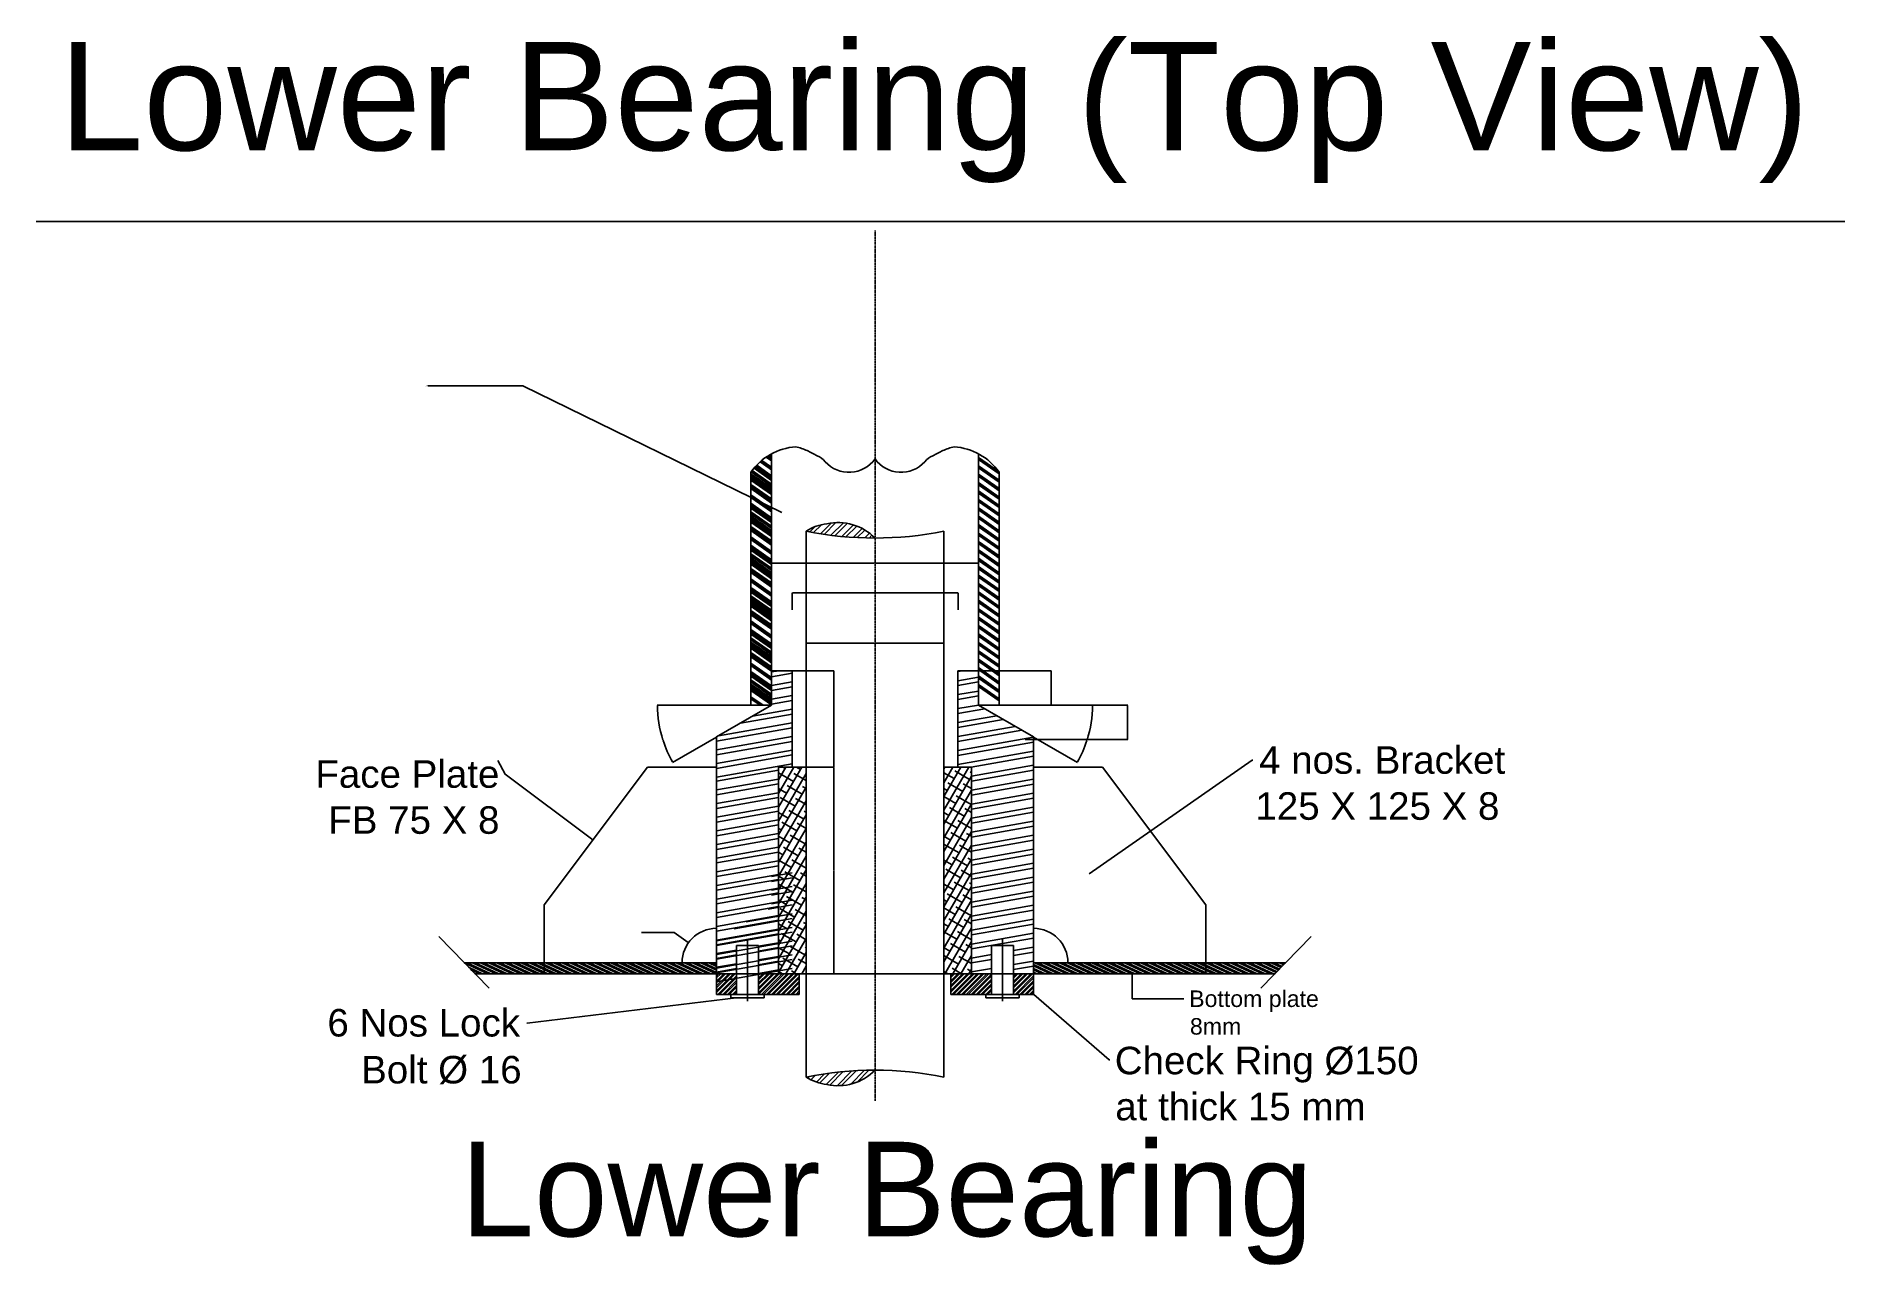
# Model space of a CAD drawing. Header units: millimetres. Extents: x -152 to 1470, y -163 to 1866.
# Drawn here: x 4 to 1317, y 395 to 1287 of the extents above; entities that cross this region are included whole.
import ezdxf

# ---------------------------------------------------------------- set-up
doc = ezdxf.new("R2010")
doc.units = ezdxf.units.MM
doc.header["$MEASUREMENT"] = 0
doc.linetypes.add('CENTER2', pattern=[1.125, 0.75, -0.125, 0.125, -0.125])
doc.styles.get("Standard").update_dxf_attribs({"font": 'arial.ttf'})
doc.dimstyles.get("Standard").update_dxf_attribs({"dimtxt": 0.18, "dimasz": 0.18, "dimexe": 0.18, "dimexo": 0.0625, "dimgap": 0.09, "dimtad": 0, "dimtih": 1, "dimtoh": 1, "dimdec": 4, "dimzin": 0, "dimdsep": 46, "dimtxsty": 'Standard', "dimcen": 0.09, "dimadec": 0, "dimazin": 0, "dimtfac": 1, "dimtdec": 4, "dimtofl": 0, "dimtmove": 0, "dimatfit": 3, "dimfxl": 1, "dimtolj": 1, "dimtzin": 0, "dimarcsym": 0})

msp = doc.modelspace()

# ---------------------------------------------------------------- texts
for s, height, p in [('Lower Bearing (Top View)', 78.63709686349739, (20.9754450179849, 1204.327333864197)), ('Face Plate', 20.00000000066996, (206.9373806954677, 741.5435683784924)), ('4 nos. Bracket', 20.00000000066996, (891.7510818340565, 751.7141004388606)), ('125 X 125 X 8', 20.00000000066996, (889.0634965679365, 718.2989117155947)), ('FB 75 X 8', 20.00000000066996, (216.3234652796838, 708.1283796552267)), ('Bottom plate', 12.000000000402, (841.0181640747264, 582.4110462741063)), ('6 Nos Lock', 20.00000000066996, (215.6917659284102, 560.9786208102257)), ('8mm', 12.000000000402, (841.5665951797924, 562.3619330401468)), ('Check Ring Ø150', 20.00000000067007, (787.0249694237344, 533.5561962918517)), ('Bolt Ø 16', 20.00000000066996, (240.1528846195434, 526.9085889764333)), ('at thick 15 mm', 20.00000000066996, (787.4069612382084, 500.141007568586)), ('Lower Bearing ', 68.67600000171683, (312.2953037838849, 415.9507715108271))]:
    msp.add_text(s, height=height).set_placement(p)

# ---------------------------------------------------------------- blocks, each defined once
blk = doc.blocks.new('*D37')
at = {"color": 0, "linetype": 'Continuous', "lineweight": -2, "transparency": 16777216}
for p, q in [((703.104630314931, 801.5172243959639), (771.0626609100356, 801.5172243959638)), ((728.0962578341775, 778.3935536009446), (759.9412550846222, 760.0091004000974))]:
    blk.add_line(p, q, dxfattribs=at)
for start, end in [(342.1989071981329, 359.8755048734353), (330.1262015258953, 341.9343456101477)]:
    blk.add_arc((688.0421303144288, 801.517224395964), 82.84053059560675, start, end, dxfattribs=at)
at = {"color": 0, "linetype": 'Continuous', "transparency": 16777216}
for points in [[(770.8524653712911, 801.337257094934), (770.9124653358816, 801.3371919094509), (770.8826609100354, 801.5172243959639)], [(759.9011912651224, 760.240109700911), (759.8491962870555, 760.270051682406), (759.7853678316043, 760.0990957574584)]]:
    blk.add_solid(points, dxfattribs=at)
at = {"layer": 'Defpoints', "color": 0, "linetype": 'Continuous', "transparency": 16777216}
for p in [(688.0421303144287, 801.517224395964), (688.0472347127418, 801.5172243959639), (703.042130314931, 801.517224395964), (728.0421303157685, 778.4248019889171), (769.6242699117358, 787.1329271212561)]:
    blk.add_point(p, dxfattribs=at)
at = {"color": 0, "linetype": 'Continuous', "transparency": 16777216, "insert": (766.8578934303646, 776.0097942272009), "char_height": 0.18, "attachment_point": 5}
blk.add_mtext('\\A1;30°', dxfattribs=at)
blk = doc.blocks.new('*D38')
at = {"color": 0, "linetype": 'Continuous', "lineweight": -2, "transparency": 16777216}
for p, q in [((522.9796303089014, 801.5172243959639), (455.0215997137987, 801.5172243959641)), ((497.9880027896551, 778.3935536009445), (466.1430055392118, 760.0091004000984))]:
    blk.add_line(p, q, dxfattribs=at)
for start, end in [(180.1244951265645, 197.8010928018671), (198.0656543898525, 209.8737984741045)]:
    blk.add_arc((538.042130309404, 801.517224395964), 82.84053059560532, start, end, dxfattribs=at)
at = {"color": 0, "linetype": 'Continuous', "transparency": 16777216}
for points in [[(455.1717952879526, 801.3371919094513), (455.231795252543, 801.3372570949343), (455.2015997137988, 801.5172243959641)], [(466.2350643367782, 760.270051682407), (466.1830693587115, 760.2401097009123), (466.2988927922296, 760.0990957574594)]]:
    blk.add_solid(points, dxfattribs=at)
at = {"layer": 'Defpoints', "color": 0, "linetype": 'Continuous', "transparency": 16777216}
for p in [(523.0421303089014, 801.517224395964), (538.0370259110906, 801.5172243959641), (538.0421303094039, 801.517224395964), (456.4599907120984, 787.1329271212566), (498.0421303080641, 778.4248019889171)]:
    blk.add_point(p, dxfattribs=at)
at = {"color": 0, "linetype": 'Continuous', "transparency": 16777216, "insert": (459.2263671934695, 776.0097942272013), "char_height": 0.18, "attachment_point": 5}
blk.add_mtext('\\A1;30°', dxfattribs=at)
blk = doc.blocks.new('*D42')
at = {"color": 0, "lineweight": -2, "transparency": 16777216}
for p, q in [((563.1046303102415, 756.5172243944568), (583.3609182608818, 756.5172243944568)), ((583.1809182608819, 756.3372243944568), (583.1809182608819, 681.6991275297344)), ((583.1809182608819, 606.6972243894321), (583.1809182608819, 681.3353212541545)), ((563.1046303100414, 606.5172243894322), (583.3609182608818, 606.5172243894322))]:
    blk.add_line(p, q, dxfattribs=at)
at = {"color": 0, "transparency": 16777216}
for points in [[(583.1509182608819, 756.3372243944568), (583.2109182608818, 756.3372243944568), (583.1809182608819, 756.5172243944568)], [(583.1509182608819, 606.6972243894321), (583.2109182608818, 606.6972243894321), (583.1809182608819, 606.5172243894322)]]:
    blk.add_solid(points, dxfattribs=at)
at = {"layer": 'Defpoints', "color": 0, "transparency": 16777216}
for p in [(563.0421303102415, 756.5172243944568), (583.1809182608819, 756.5172243944568), (563.0421303100414, 606.5172243894322)]:
    blk.add_point(p, dxfattribs=at)
at = {"color": 0, "transparency": 16777216, "insert": (583.1809182608819, 681.5172243919442), "char_height": 0.18, "attachment_point": 5}
blk.add_mtext('\\A1;150.0000', dxfattribs=at)
blk = doc.blocks.new('*D43')
at = {"color": 0, "lineweight": -2, "transparency": 16777216}
for p, q in [((553.1046303099065, 826.5172243968019), (583.230100700129, 826.5172243968019)), ((583.0501007001291, 826.337224396802), (583.0501007001291, 791.6991275334193)), ((583.0501007001292, 756.6972243944567), (583.0501007001291, 791.3353212578394)), ((553.1046303099067, 756.5172243944568), (583.2301007001291, 756.5172243944568))]:
    blk.add_line(p, q, dxfattribs=at)
at = {"color": 0, "transparency": 16777216}
for points in [[(583.0201007001291, 826.337224396802), (583.080100700129, 826.337224396802), (583.0501007001291, 826.5172243968019)], [(583.0201007001292, 756.6972243944567), (583.0801007001292, 756.6972243944567), (583.0501007001292, 756.5172243944568)]]:
    blk.add_solid(points, dxfattribs=at)
at = {"layer": 'Defpoints', "color": 0, "transparency": 16777216}
for p in [(553.0421303099065, 826.5172243968019), (583.0501007001291, 826.5172243968019), (553.0421303099067, 756.5172243944568)]:
    blk.add_point(p, dxfattribs=at)
at = {"color": 0, "transparency": 16777216, "insert": (583.0501007001292, 791.517224395629), "char_height": 0.18, "attachment_point": 5}
blk.add_mtext('\\A1;70.0000', dxfattribs=at)
blk = doc.blocks.new('*D44')
at = {"color": 0, "lineweight": -2, "transparency": 16777216}
for p, q in [((563.0421303100412, 820.9019971669898), (563.0421303100412, 846.7546075710246)), ((563.2221303100412, 846.5746075710247), (612.447430448342, 846.5746075710247)), ((662.8621303137912, 846.5746075710247), (613.6368301754906, 846.5746075710247)), ((663.0421303137912, 820.9019971669898), (663.0421303137912, 846.7546075710246))]:
    blk.add_line(p, q, dxfattribs=at)
at = {"color": 0, "transparency": 16777216}
for points in [[(563.2221303100412, 846.6046075710246), (563.2221303100412, 846.5446075710247), (563.0421303100412, 846.5746075710247)], [(662.8621303137912, 846.6046075710246), (662.8621303137912, 846.5446075710247), (663.0421303137912, 846.5746075710247)]]:
    blk.add_solid(points, dxfattribs=at)
at = {"layer": 'Defpoints', "color": 0, "transparency": 16777216}
for p in [(663.0421303137912, 846.5746075710247), (563.0421303100412, 820.8394971669898), (663.0421303137912, 820.8394971669898)]:
    blk.add_point(p, dxfattribs=at)
at = {"color": 0, "transparency": 16777216, "insert": (613.0421303119163, 846.5746075710247), "char_height": 0.18, "attachment_point": 5}
blk.add_mtext('\\A1;100.0000', dxfattribs=at)
blk = doc.blocks.new('*D45')
at = {"color": 0, "lineweight": -2, "transparency": 16777216}
for p, q in [((553.0421303099063, 870.6640915704095), (553.0421303099063, 883.1210143403176)), ((553.2221303099062, 882.9410143403177), (612.5795031998334, 882.9410143403177)), ((673.1267669492424, 882.9410143403177), (613.7693940593151, 882.9410143403177)), ((673.3067669492424, 870.6640915704095), (673.3067669492424, 883.1210143403176))]:
    blk.add_line(p, q, dxfattribs=at)
at = {"color": 0, "transparency": 16777216}
for points in [[(553.2221303099062, 882.9710143403177), (553.2221303099062, 882.9110143403177), (553.0421303099063, 882.9410143403177)], [(673.1267669492424, 882.9710143403177), (673.1267669492424, 882.9110143403177), (673.3067669492424, 882.9410143403177)]]:
    blk.add_solid(points, dxfattribs=at)
at = {"layer": 'Defpoints', "color": 0, "transparency": 16777216}
for p in [(673.3067669492424, 882.9410143403177), (553.0421303099063, 870.6015915704095), (673.3067669492424, 870.6015915704095)]:
    blk.add_point(p, dxfattribs=at)
at = {"color": 0, "transparency": 16777216, "insert": (613.1744486295743, 882.9410143403177), "char_height": 0.18, "attachment_point": 5}
blk.add_mtext('\\A1;120.2646', dxfattribs=at)
blk = doc.blocks.new('*D46')
at = {"color": 0, "lineweight": -2, "transparency": 16777216}
for p, q in [((538.0421303094039, 901.0047917119452), (538.0421303094039, 904.8149164530183)), ((538.2221303094038, 904.6349164530184), (612.4474304483418, 904.6349164530184)), ((687.8621303144287, 904.6349164530184), (613.6368301754904, 904.6349164530184)), ((688.0421303144286, 894.4859566982425), (688.0421303144286, 904.8149164530183))]:
    blk.add_line(p, q, dxfattribs=at)
at = {"color": 0, "transparency": 16777216}
for points in [[(538.2221303094038, 904.6649164530183), (538.2221303094038, 904.6049164530184), (538.0421303094039, 904.6349164530184)], [(687.8621303144287, 904.6649164530183), (687.8621303144287, 904.6049164530184), (688.0421303144286, 904.6349164530184)]]:
    blk.add_solid(points, dxfattribs=at)
at = {"layer": 'Defpoints', "color": 0, "transparency": 16777216}
for p in [(538.0421303094039, 900.9422917119452), (688.0421303144286, 904.6349164530184), (688.0421303144286, 894.4234566982425)]:
    blk.add_point(p, dxfattribs=at)
at = {"color": 0, "transparency": 16777216, "insert": (613.0421303119161, 904.6349164530184), "char_height": 0.18, "attachment_point": 5}
blk.add_mtext('\\A1;150.0000', dxfattribs=at)
blk = doc.blocks.new('*D50')
at = {"color": 0, "lineweight": -2, "transparency": 16777216}
for p, q in [((443.6952386260214, 636.583475389691), (467.3158457209665, 636.583475389691)), ((467.3158457209665, 636.583475389691), (477.5898226967284, 629.2051620738505)), ((497.9521303080639, 614.5172243897003), (498.1321303080639, 614.5172243897003)), ((498.0421303080639, 614.4272243897002), (498.042130308064, 614.6072243897004))]:
    blk.add_line(p, q, dxfattribs=at)
at = {"color": 0, "transparency": 16777216}
blk.add_solid([(477.6073222253428, 629.2295293982476), (477.5723231681141, 629.1807947494533), (477.7360266431112, 629.1001649021642)], dxfattribs=at)
at = {"layer": 'Defpoints', "color": 0, "transparency": 16777216}
for p in [(477.7360266431112, 629.1001649021642), (498.0421303080639, 614.5172243897003)]:
    blk.add_point(p, dxfattribs=at)
at = {"color": 0, "transparency": 16777216, "insert": (443.0758593627199, 636.5834753896911), "char_height": 0.18, "attachment_point": 5}
blk.add_mtext('\\A1;R25.0000', dxfattribs=at)
blk = doc.blocks.new('*D51')
at = {"color": 0, "lineweight": -2, "transparency": 16777216}
for p, q in [((688.1046303144288, 826.5172243968019), (740.9703333158226, 826.5172243968019)), ((740.7903333158226, 826.337224396802), (740.7903333158226, 814.1991275341732)), ((740.7903333158226, 801.6972243959644), (740.7903333158226, 813.8353212585932)), ((688.1046303144288, 801.5172243959645), (740.9703333158226, 801.5172243959645))]:
    blk.add_line(p, q, dxfattribs=at)
at = {"color": 0, "transparency": 16777216}
for points in [[(740.7603333158227, 826.337224396802), (740.8203333158226, 826.337224396802), (740.7903333158226, 826.5172243968019)], [(740.7603333158227, 801.6972243959644), (740.8203333158226, 801.6972243959644), (740.7903333158226, 801.5172243959645)]]:
    blk.add_solid(points, dxfattribs=at)
at = {"layer": 'Defpoints', "color": 0, "transparency": 16777216}
for p in [(688.0421303144288, 826.5172243968019), (688.0421303144288, 801.5172243959645), (740.7903333158226, 801.5172243959645)]:
    blk.add_point(p, dxfattribs=at)
at = {"color": 0, "transparency": 16777216, "insert": (740.7903333158227, 814.0172243963829), "char_height": 0.18, "attachment_point": 5}
blk.add_mtext('\\A1;25.0000', dxfattribs=at)
blk = doc.blocks.new('*D36')
at = {"color": 0, "lineweight": -2, "transparency": 16777216}
for p, q in [((721.9787318153761, 801.5172243959646), (796.3958829373005, 801.5172243959647)), ((796.2158829373005, 801.3372243959648), (796.2158829373005, 789.199127533336)), ((796.2158829373005, 776.6972243951273), (796.2158829373005, 788.835321257756)), ((721.9787318153761, 776.5172243951272), (796.3958829373005, 776.5172243951273))]:
    blk.add_line(p, q, dxfattribs=at)
at = {"color": 0, "transparency": 16777216}
for points in [[(796.1858829373006, 801.3372243959648), (796.2458829373005, 801.3372243959648), (796.2158829373005, 801.5172243959647)], [(796.1858829373006, 776.6972243951273), (796.2458829373005, 776.6972243951273), (796.2158829373005, 776.5172243951273)]]:
    blk.add_solid(points, dxfattribs=at)
at = {"layer": 'Defpoints', "color": 0, "transparency": 16777216}
for p in [(721.9162318153761, 801.5172243959646), (721.9162318153761, 776.5172243951272), (796.2158829373005, 776.5172243951273)]:
    blk.add_point(p, dxfattribs=at)
at = {"color": 0, "transparency": 16777216, "insert": (796.2158829373005, 789.0172243955456), "char_height": 0.18, "attachment_point": 5}
blk.add_mtext('\\A1;25.0000', dxfattribs=at)
blk = doc.blocks.new('*D52')
at = {"color": 0, "lineweight": -2, "transparency": 16777216}
for p, q in [((288.6388537879537, 1033.246952274787), (357.508028415117, 1033.246952274787)), ((357.508028415117, 1033.246952274787), (545.5103073534524, 941.2732680145061)), ((612.9521303119162, 908.2356335912539), (613.1321303119163, 908.2356335912536)), ((613.0421303119163, 908.1456335912536), (613.0421303119163, 908.3256335912538))]:
    blk.add_line(p, q, dxfattribs=at)
at = {"color": 0, "transparency": 16777216}
blk.add_solid([(545.5234907670286, 941.3002160683593), (545.497123939876, 941.2463199606528), (545.6719956765718, 941.1941675330485)], dxfattribs=at)
at = {"layer": 'Defpoints', "color": 0, "transparency": 16777216}
for p in [(545.6719956765718, 941.1941675330485), (680.412264947261, 875.2770996494596)]:
    blk.add_point(p, dxfattribs=at)
at = {"color": 0, "transparency": 16777216, "insert": (287.7837310048705, 1033.246952274787), "char_height": 0.18, "attachment_point": 5}
blk.add_mtext('\\A1;Stock Tube\\PID ∅150.0000', dxfattribs=at)

# ---------------------------------------------------------------- dimensions: what is measured, and where the dimension line sits
at = {"linetype": 'Continuous'}
dim = msp.add_diameter_dim_2p(p1=(680.412264947261, 875.2770996494596), p2=(545.6719956765718, 941.1941675330485), text='Stock Tube\\PID <>', dimstyle='Standard')
dim.commit()
dim.dimension.update_dxf_attribs({"geometry": '*D52', "text_midpoint": (287.7837310048705, 1033.246952274787), "dimtype": 163})
dim = msp.add_linear_dim(base=(688.0421303144286, 904.6349164530184), p1=(538.0421303094039, 900.9422917119452), p2=(688.0421303144286, 894.4234566982425), dimstyle='Standard')
dim.commit()
dim.dimension.update_dxf_attribs({"geometry": '*D46', "text_midpoint": (613.0421303119161, 904.6349164530184), "dimtype": 160})
for base, p1, p2, picture, middle in [((673.3067669492424, 882.9410143403177), (553.0421303099063, 870.6015915704095), (673.3067669492424, 870.6015915704095), '*D45', (613.1744486295743, 882.9410143403177)), ((663.0421303137912, 846.5746075710247), (563.0421303100412, 820.8394971669898), (663.0421303137912, 820.8394971669898), '*D44', (613.0421303119163, 846.5746075710247))]:
    dim = msp.add_linear_dim(base=base, p1=p1, p2=p2, dimstyle='Standard')
    dim.commit()
    dim.dimension.update_dxf_attribs({"geometry": picture, "text_midpoint": middle})
for base, p1, p2, picture, middle in [((583.0501007001291, 826.5172243968019), (553.0421303099065, 756.5172243944565), (553.0421303099063, 826.5172243968015), '*D43', (583.0501007001292, 791.517224395629)), ((740.7903333158226, 801.5172243959645), (688.0421303144286, 826.5172243968015), (688.0421303144286, 801.517224395964), '*D51', (740.7903333158227, 814.0172243963829)), ((796.2158829373005, 776.5172243951273), (721.9162318153759, 801.5172243959641), (721.9162318153759, 776.5172243951267), '*D36', (796.2158829373005, 789.0172243955456)), ((583.1809182608819, 756.5172243944568), (563.0421303100412, 606.5172243894319), (563.0421303102413, 756.5172243944565), '*D42', (583.1809182608819, 681.5172243919442))]:
    dim = msp.add_linear_dim(base=base, p1=p1, p2=p2, angle=90, dimstyle='Standard')
    dim.commit()
    dim.dimension.update_dxf_attribs({"geometry": picture, "text_midpoint": middle})
for base, line1, line2, picture, middle in [((456.4599907120984, 787.1329271212566), ((538.0370259110906, 801.517224395964), (523.0421303089014, 801.517224395964)), ((538.0421303094039, 801.517224395964), (498.042130308064, 778.4248019889171)), '*D38', (459.2263671934695, 776.0097942272013)), ((769.6242699117358, 787.1329271212561), ((688.0472347127418, 801.517224395964), (703.042130314931, 801.517224395964)), ((688.0421303144286, 801.517224395964), (728.0421303157685, 778.4248019889171)), '*D37', (766.8578934303648, 776.0097942272009))]:
    dim = msp.add_angular_dim_2l(base=base, line1=line1, line2=line2, dimstyle='Standard', dxfattribs=at)
    dim.commit()
    dim.dimension.update_dxf_attribs({"geometry": picture, "text_midpoint": middle, "dimtype": 162})
dim = msp.add_radius_dim(center=(498.0421303080639, 614.5172243897003), mpoint=(477.7360266431112, 629.1001649021642), dimstyle='Standard')
dim.commit()
dim.dimension.update_dxf_attribs({"geometry": '*D50', "text_midpoint": (443.0758593627199, 636.5834753896911), "dimtype": 164})

# ---------------------------------------------------------------- hatches: boundary and pattern name
h = msp.add_hatch()
h.set_pattern_fill('STEEL', color=256, scale=60.00000000200991)
h.set_pattern_definition([(44.99999999999999, (-14626.95127816158, -3290.847219561243), (-4.419417382563963, 4.41941738256396), []), (44.99999999999999, (-14626.95127816158, -3287.722219561138), (-4.419417382563963, 4.41941738256396), [])])
edge = h.paths.add_edge_path()
edge.add_ellipse((586.3022007625859, 896.7329362937503), major_axis=(-26.40408141809623, 26.40408141809623), ratio=0.9999999999999973, start_angle=269.26650826146994, end_angle=327.69460499613524, ccw=False)
edge.add_ellipse((613.0421303119153, 1175.29684235567), major_axis=(178.5444622555807, 178.5444622555807), ratio=0.999999999999994, start_angle=213.5788137250011, end_angle=225.0000000000004, ccw=False)
edge.add_ellipse((582.2639861212997, 897.6592663825008), major_axis=(-25.27600864317791, 25.27600864317791), ratio=0.9999999999999793, start_angle=321.69541729847043, end_angle=347.5298791607272, ccw=False)
at = {"linetype": 'Continuous'}
h = msp.add_hatch(dxfattribs=at)
h.set_pattern_fill('STEEL', color=256, scale=24.00000000080396, angle=110)
h.set_pattern_definition([(155, (-14626.95127816158, -3025.944232356106), (-1.056545654387141, -2.265769467667522), []), (155, (-14628.1258939376, -3026.371757535277), (-1.056545654387141, -2.265769467667522), [])])
h.paths.add_polyline_path([(498.042130308064, 614.5172243897001), (373.0421303038768, 614.5172243896997), (373.0421303038768, 606.5172243894317), (498.042130308064, 606.5172243894317)])
h.paths.add_polyline_path([(373.0421303038768, 614.5172243896997), (314.971392371171, 614.5172243896997), (322.7565067357484, 606.5172243894317), (373.0421303038768, 606.5172243894317)])
h.paths.add_polyline_path([(853.0421303199554, 614.5172243896997), (728.0421303157685, 614.5172243896997), (728.0421303157685, 606.5172243894317), (853.0421303199554, 606.5172243894317)])
h.paths.add_polyline_path([(911.1128682526612, 614.5172243896997), (853.0421303199554, 614.5172243896997), (853.0421303199554, 606.5172243894317), (903.3277538880839, 606.5172243894317)])
h = msp.add_hatch()
h.set_pattern_fill('STEEL', color=256, scale=24.00000000080396)
h.set_pattern_definition([(44.99999999999999, (197.6751167851755, 409.1813839112132), (-1.767766953025585, 1.767766953025584), []), (44.99999999999999, (197.6751167851755, 410.4313839112551), (-1.767766953025585, 1.767766953025584), [])])
h.paths.add_polyline_path([(697.5421303147468, 606.5172243894317), (668.0421303139569, 606.5172243894317), (668.0421303139569, 591.5172243889289), (697.5421303147468, 591.5172243889289)])
h.paths.add_polyline_path([(728.0421303157685, 606.5172243894317), (713.5421303152827, 606.5172243894317), (713.5421303152827, 591.5172243889289), (728.0421303157667, 591.5172243889289)])
h.paths.add_polyline_path([(512.5421303085496, 606.5172243894317), (498.042130308064, 606.5172243894317), (498.042130308064, 591.5172243889292), (512.5421303085496, 591.5172243889292)])
h.paths.add_polyline_path([(558.0421303098756, 606.5172243894317), (528.5421303090857, 606.5172243894317), (528.5421303090857, 591.5172243889292), (558.0421303098756, 591.5172243889292)])
h = msp.add_hatch()
h.set_pattern_fill('STEEL', color=256, scale=60.00000000200991)
h.set_pattern_definition([(44.99999999999999, (-14626.95127816158, -3677.08618957638), (-4.419417382563963, 4.41941738256396), []), (44.99999999999999, (-14626.95127816158, -3673.961189576275), (-4.419417382563963, 4.41941738256396), [])])
edge = h.paths.add_edge_path()
edge.add_ellipse((586.3022007625841, 562.6217783855399), major_axis=(-26.40408141809611, 26.40408141809611), ratio=0.9999999999999977, start_angle=122.3053950038646, end_angle=180.73349173853)
edge.add_ellipse((613.0421303119138, 284.0578723236189), major_axis=(178.5444622555857, 178.5444622555857), ratio=0.9999999999999974, start_angle=44.99999999999992, end_angle=56.42118627499926)
edge.add_ellipse((582.2639861212972, 561.6954482967896), major_axis=(-25.27600864317862, 25.27600864317862), ratio=0.9999999999999817, start_angle=102.4701208392731, end_angle=128.3045827015296)

# ---------------------------------------------------------------- linework, layer by layer
for p, q in [((4.363844779238491, 1152.702034681628), (1316.775638430728, 1152.702034681628)), ((520.5421303088167, 631.5081689475775), (520.5421303088177, 586.5537106805144)), ((705.5421303150157, 631.5081689475775), (705.5421303150148, 586.5537106805144)), ((512.5421303085496, 591.5172243889294), (512.5421303085496, 627.017224390119)), ((512.5421303085496, 627.017224390119), (528.5421303090857, 627.017224390119)), ((528.5421303090857, 591.5172243889294), (528.5421303090857, 627.017224390119)), ((697.5421303147468, 591.5172243889294), (697.5421303147468, 627.017224390119)), ((713.5421303152827, 627.017224390119), (697.5421303147468, 627.017224390119)), ((713.5421303152827, 591.5172243889294), (713.5421303152827, 627.017224390119)), ((508.5421303084157, 589.170514907915), (508.5421303084157, 591.5172243889294)), ((532.5421303092196, 589.170514907915), (532.5421303092196, 591.5172243889294)), ((693.5421303146128, 589.170514907915), (693.5421303146128, 591.5172243889294)), ((717.5421303154168, 589.170514907915), (717.5421303154168, 591.5172243889294)), ((512.5421303085496, 589.170514907915), (508.5421303084157, 589.170514907915)), ((512.5421303085496, 589.170514907915), (528.5421303090857, 589.170514907915)), ((528.5421303090857, 589.170514907915), (532.5421303092196, 589.170514907915)), ((697.5421303147468, 589.170514907915), (693.5421303146128, 589.170514907915)), ((713.5421303152827, 589.170514907915), (697.5421303147468, 589.170514907915)), ((713.5421303152827, 589.170514907915), (717.5421303154168, 589.170514907915))]:
    msp.add_line(p, q)
at = {"linetype": 'CENTER2'}
msp.add_line((613.0421303119149, 1146.056184377838), (613.0421303119144, 514.1054067694932), dxfattribs=at)
at = {"linetype": 'Continuous'}
for p, q in [((538.0421303094049, 961.21803703406), (523.5751131109515, 971.3479515318259)), ((538.0421303094049, 961.9810211520607), (523.9455292447831, 971.8515674806433)), ((538.0421303094057, 964.6514655650656), (525.3007912992671, 973.5730471868499)), ((538.0421303094039, 965.6051957125687), (525.8070884787439, 974.1722642327088)), ((538.0421303094049, 966.5589258600719), (526.3251945200963, 974.7632126244639)), ((538.0421303094057, 966.5589258600698), (526.3251945200966, 974.7632126244632)), ((538.0421303094049, 967.3219099780724), (526.7482290829689, 975.2299847526199)), ((538.0421303094049, 968.0848940960739), (527.178908848455, 975.691403652273)), ((538.0421303094057, 972.2813067450802), (529.6867204798467, 978.1318276925685)), ((538.0421303094039, 972.6627988040823), (529.9266041413252, 978.3453514035098)), ((538.0421303094057, 973.2350368925822), (530.2902308941068, 978.6629752986178)), ((538.0421303094039, 973.4257829220837), (530.412459092215, 978.7681362224205)), ((538.0421303094057, 974.1887670400843), (530.9065075797757, 979.1851838651917)), ((538.0421303094057, 974.1887670400843), (530.906507579774, 979.1851838651928)), ((538.0421303094057, 978.7666717480954), (534.0489488012939, 981.5627275415147)), ((538.0421303094057, 979.5296558660959), (534.6035782421046, 981.9373559441465)), ((538.0421303094039, 979.9111479250951), (534.884342298376, 982.122254894485)), ((538.0421303094057, 980.2926399840967), (535.1674344179078, 982.3055237173833)), ((538.0421303094039, 980.8648780725975), (535.5964868026903, 982.5773360917719)), ((538.0421303094057, 981.8186082200975), (536.3235425408677, 983.0219763307032)), ((538.0421303094039, 983.9968145190796), (538.0421303094039, 801.517224395964)), ((688.0421303144286, 801.517224395964), (688.0421303144286, 983.9968145190803)), ((703.0421303149303, 970.9005330769126), (688.0421303144286, 981.4036461504097)), ((703.0421303149304, 970.1375489589111), (688.0421303144287, 980.6406620324083)), ((703.0421303149304, 969.3745648409097), (688.0421303144286, 979.8776779144068)), ((703.0421303149304, 964.7966601329008), (688.0421303144286, 975.2997732063977)), ((703.0421303149304, 964.0336760148994), (688.0421303144286, 974.5367890883965)), ((703.0421303149304, 963.2706918968981), (688.0421303144286, 973.7738049703953)), ((523.0421303089014, 801.517224395964), (523.0421303089008, 970.5952917463183)), ((538.0421303094049, 958.9290846800554), (523.0421303089024, 969.4321977535533)), ((538.0421303094049, 957.9753545325543), (523.0421303089005, 968.4784676060528)), ((538.0421303094049, 957.0216243850512), (523.0421303089024, 967.5247374585499)), ((538.0421303094039, 955.877148208051), (523.0421303089014, 966.3802612815489)), ((538.0421303094057, 955.1141640900496), (523.0421303089014, 965.6172771635474)), ((538.0421303094057, 954.3511799720482), (523.0421303089014, 964.8542930455467)), ((538.0421303094049, 951.2992435000422), (523.0421303089005, 961.8023565735396)), ((538.0421303094049, 950.3455133525397), (523.0421303089005, 960.8486264260384)), ((538.0421303094057, 949.7732752640379), (523.0421303089014, 960.2763883375358)), ((538.0421303094049, 949.3917832050377), (523.0421303089024, 959.8948962785355)), ((538.0421303094039, 949.0102911460365), (523.0421303089014, 959.513404219535)), ((538.0421303094039, 948.2473070280357), (523.0421303089014, 958.7504201015345)), ((538.0421303094049, 960.4550529160595), (523.212144991254, 970.8391204273669)), ((703.0421303149304, 958.6927871888893), (688.0421303144286, 969.1959002623862)), ((703.0421303149304, 957.9298030708878), (688.0421303144286, 968.432916144385)), ((703.0421303149304, 957.1668189528862), (688.0421303144286, 967.6699320263833)), ((703.0421303149304, 952.5889142448775), (688.0421303144286, 963.0920273183744)), ((703.0421303149304, 951.8259301268761), (688.0421303144286, 962.329043200373)), ((703.0421303149304, 951.0629460088746), (688.0421303144286, 961.5660590823716)), ((703.042130314931, 801.517224395964), (703.0421303149304, 970.9005330769126)), ((538.0421303094049, 943.6694023200275), (523.0421303089024, 954.1725153935254)), ((538.0421303094049, 943.6694023200248), (523.0421303089024, 954.1725153935236)), ((538.0421303094049, 942.9064182020261), (523.0421303089024, 953.4095312755246)), ((538.0421303094049, 942.7156721725246), (523.0421303089005, 953.2187852460231)), ((538.0421303094049, 942.1434340840253), (523.0421303089024, 952.646547157523)), ((538.0421303094049, 941.7619420250214), (523.0421303089024, 952.2650550985202)), ((538.0421303094049, 937.5655293760144), (523.0421303089005, 948.0686424495129)), ((538.0421303094049, 936.8025452580137), (523.0421303089005, 947.3056583315115)), ((538.0421303094049, 936.0395611400122), (523.0421303089005, 946.5426742135107)), ((538.0421303094057, 936.0395611400104), (523.0421303089014, 946.5426742135089)), ((538.0421303094039, 935.0858309925102), (523.0421303088997, 945.5889440660076)), ((703.0421303149304, 946.4850413008658), (688.0421303144286, 956.9881543743627)), ((703.0421303149304, 945.7220571828643), (688.0421303144286, 956.2251702563615)), ((703.0421303149305, 944.9590730648629), (688.0421303144286, 955.46218613836)), ((703.0421303149304, 940.381168356854), (688.0421303144286, 950.8842814303512)), ((703.0421303149304, 939.6181842388526), (688.0421303144286, 950.1212973123497)), ((703.0421303149304, 938.8552001208511), (688.0421303144286, 949.3583131943478)), ((538.0421303094057, 934.132100845007), (523.0421303089014, 944.6352139185046)), ((538.0421303094039, 931.4616564320031), (523.0421303089014, 941.9647695054998)), ((538.0421303094039, 930.6986723140014), (523.0421303089014, 941.2017853874993)), ((538.0421303094057, 929.935688196), (523.0421303089014, 940.4388012694985)), ((538.0421303094039, 928.4097199599969), (523.0421303089014, 938.9128330334954)), ((538.0421303094057, 927.4559898124949), (523.0421303089014, 937.9591028859934)), ((538.0421303094057, 926.5022596649917), (523.0421303089033, 937.0053727384905)), ((538.0421303094039, 925.3577834879916), (523.0421303089014, 935.8608965614894)), ((538.0421303094057, 924.5947993699901), (523.0421303089014, 935.0979124434889)), ((538.0421303094039, 923.8318152519903), (523.0421303089014, 934.3349283254872)), ((703.0421303149305, 934.2772954128422), (688.0421303144286, 944.7804084863394)), ((703.0421303149305, 933.5143112948406), (688.0421303144286, 944.0174243683377)), ((703.0421303149305, 932.7513271768391), (688.0421303144286, 943.2544402503363)), ((703.0421303149304, 928.1734224688305), (688.0421303144286, 938.6765355423274)), ((703.0421303149304, 927.410438350829), (688.0421303144286, 937.9135514243262)), ((703.0421303149304, 926.6474542328276), (688.0421303144286, 937.1505673063248)), ((703.0421303149305, 922.0695495248185), (688.0421303144286, 932.5726625983159)), ((538.0421303094057, 920.7798787799825), (523.0421303089014, 931.282991853481)), ((538.0421303094039, 919.8261486324811), (523.0421303089014, 930.329261705979)), ((538.0421303094049, 919.2539105439794), (523.0421303089024, 929.7570236174772)), ((538.0421303094057, 918.8724184849782), (523.0421303089014, 929.3755315584767)), ((538.042130309403, 918.4909264259786), (523.0421303089024, 928.9940394994758)), ((538.0421303094049, 917.7279423079763), (523.0421303089024, 928.231055381475)), ((538.042130309403, 913.150037599969), (523.0421303089024, 923.6531506734659)), ((538.0421303094049, 913.1500375999663), (523.0421303089024, 923.6531506734641)), ((538.0421303094049, 912.3870534819664), (523.0421303089005, 922.8901665554652)), ((538.0421303094049, 912.1963074524651), (523.0421303089024, 922.6994205259628)), ((538.042130309403, 911.6240693639668), (523.0421303089005, 922.1271824374644)), ((538.0421303094049, 911.242577304962), (523.0421303089024, 921.7456903784605)), ((563.0421303100412, 927.7968423474217), (563.0421303100412, 531.5578723318692)), ((663.0421303137912, 927.7968423474217), (663.0421303137912, 531.5578723318685)), ((703.0421303149305, 921.3065654068171), (688.0421303144286, 931.8096784803142)), ((703.0421303149305, 920.5435812888156), (688.0421303144286, 931.0466943623128)), ((703.0421303149305, 915.9656765808068), (688.0421303144286, 926.4687896543039)), ((703.0421303149307, 915.2026924628053), (688.0421303144286, 925.7058055363025)), ((703.0421303149305, 914.4397083448039), (688.0421303144287, 924.942821418301)), ((703.0421303149305, 909.8618036367952), (688.0421303144286, 920.3649167102924)), ((703.0421303149307, 909.0988195187936), (688.0421303144286, 919.601932592291)), ((703.0421303149307, 908.3358354007921), (688.0421303144286, 918.8389484742893)), ((538.0421303094039, 907.0461646559559), (523.0421303088997, 917.5492777294544)), ((538.0421303094039, 906.2831805379551), (523.0421303089014, 916.786293611453)), ((538.0421303094039, 905.5201964199546), (523.0421303089014, 916.0233094934513)), ((538.0421303094066, 905.5201964199509), (523.0421303089024, 916.0233094934495)), ((538.0421303094049, 904.5664662724507), (523.0421303089005, 915.069579345949)), ((538.0421303094066, 903.6127361249476), (523.0421303089024, 914.1158491984461)), ((538.0421303094039, 900.9422917119452), (523.0421303089014, 911.4454047854431)), ((538.0421303094039, 900.1793075939445), (523.0421303089014, 910.6824206674414)), ((538.0421303094039, 899.416323475943), (523.0421303089014, 909.9194365494409)), ((538.0421303094039, 897.8903552399374), (523.0421303089014, 908.3934683134353)), ((538.0421303094039, 896.9366250924363), (523.0421303089014, 907.4397381659339)), ((538.0421303094039, 895.9828949449341), (523.0421303089014, 906.4860080184328)), ((703.0421303149307, 903.7579306927832), (688.0421303144286, 914.2610437662804)), ((703.0421303149307, 902.9949465747818), (688.0421303144286, 913.4980596482792)), ((703.0421303149307, 902.2319624567804), (688.0421303144286, 912.7350755302775)), ((703.0421303149307, 897.6540577487715), (688.0421303144286, 908.1571708222689)), ((703.0421303149307, 896.8910736307703), (688.0421303144286, 907.3941867042674)), ((703.0421303149307, 896.1280895127688), (688.0421303144286, 906.631202586266)), ((538.0421303094049, 894.838418767933), (523.0421303089005, 905.3415318414318)), ((538.0421303094049, 894.0754346499316), (523.0421303089024, 904.5785477234292)), ((538.0421303094049, 893.3124505319308), (523.0421303089024, 903.8155636054287)), ((538.0421303094057, 890.2605140599228), (523.0421303089014, 900.7636271334216)), ((538.0421303094039, 889.3067839124226), (523.0421303089014, 899.8098969859193)), ((538.0421303094057, 888.7345458239199), (523.0421303089033, 899.2376588974175)), ((538.0421303094057, 888.3530537649194), (523.0421303089014, 898.8561668384173)), ((538.0421303094039, 887.9715617059192), (523.0421303089014, 898.474674779417)), ((538.0421303094039, 887.2085775879186), (523.0421303089014, 897.7116906614162)), ((538.0421303094039, 882.6306728799095), (523.0421303089014, 893.133785953408)), ((538.0421303094057, 882.6306728799084), (523.0421303089014, 893.1337859534071)), ((703.0421303149307, 891.55018480476), (688.0421303144286, 902.0532978782571)), ((703.0421303149307, 890.7872006867585), (688.0421303144286, 901.2903137602555)), ((703.0421303149307, 890.0242165687569), (688.0421303144286, 900.527329642254)), ((703.0421303149307, 885.446311860748), (688.0421303144286, 895.9494249342454)), ((703.0421303149307, 884.6833277427468), (688.0421303144286, 895.1864408162439)), ((703.0421303149307, 883.9203436247451), (688.0421303144286, 894.4234566982425)), ((538.0421303094039, 881.867688761909), (523.0421303088997, 892.3708018354066)), ((538.0421303094039, 881.6769427324073), (523.0421303089014, 892.1800558059058)), ((538.0421303094039, 881.1047046439073), (523.0421303089014, 891.6078177174049)), ((538.0421303094057, 880.7232125849043), (523.0421303089014, 891.2263256584029)), ((538.0421303094049, 876.5267999358973), (523.0421303089005, 887.0299130093956)), ((538.0421303094049, 875.7638158178956), (523.0421303089024, 886.2669288913935)), ((538.0421303094049, 875.0008316998951), (523.0421303089005, 885.5039447733936)), ((538.0421303094066, 875.0008316998922), (523.0421303089024, 885.5039447733909)), ((538.0421303094049, 874.047101552391), (523.0421303089005, 884.5502146258896)), ((538.0421303094049, 873.0933714048888), (523.0421303089005, 883.5964844783875)), ((538.0421303094049, 870.4229269918858), (523.0421303089005, 880.9260400653845)), ((538.0421303094049, 869.6599428738853), (523.0421303089005, 880.1630559473838)), ((538.0421303094049, 868.8969587558845), (523.0421303089024, 879.4000718293812)), ((703.0421303149308, 879.3424389167365), (688.0421303144286, 889.8455519902336)), ((703.0421303149308, 878.579454798735), (688.0421303144287, 889.0825678722322)), ((703.0421303149308, 877.8164706807336), (688.0421303144286, 888.3195837542307)), ((703.0421303149308, 873.2385659727247), (688.0421303144286, 883.7416790462219)), ((703.0421303149308, 872.475581854723), (688.0421303144286, 882.9786949282204)), ((703.0421303149307, 871.7125977367216), (688.0421303144286, 882.215710810219)), ((538.0421303094049, 867.3709905198787), (523.0421303089005, 877.8741035933765)), ((538.0421303094049, 866.4172603723766), (523.0421303089024, 876.9203734458752)), ((538.0421303094049, 865.4635302248746), (523.0421303089005, 875.9666432983731)), ((538.0421303094057, 864.3190540478736), (523.0421303089014, 874.8221671213723)), ((538.0421303094039, 863.556069929873), (523.0421303089033, 874.0591830033698)), ((538.0421303094039, 862.7930858118714), (523.0421303089014, 873.2961988853701)), ((538.0421303094066, 859.7411493398643), (523.0421303089024, 870.2442624133621)), ((538.0421303094049, 858.7874191923631), (523.0421303089005, 869.2905322658617)), ((538.0421303094039, 858.215181103863), (523.0421303089014, 868.7182941773617)), ((538.0421303094066, 857.83368904486), (523.0421303089024, 868.3368021183587)), ((538.0421303094039, 857.4521969858615), (523.0421303089014, 867.9553100593603)), ((538.0421303094039, 856.6892128678608), (523.0421303089014, 867.1923259413595)), ((703.0421303149308, 867.1346930287127), (688.0421303144286, 877.6378061022101)), ((703.0421303149308, 866.3717089107113), (688.0421303144286, 876.8748219842087)), ((703.0421303149308, 865.6087247927101), (688.0421303144286, 876.1118378662075)), ((703.0421303149309, 861.030820084701), (688.0421303144286, 871.5339331581984)), ((703.0421303149309, 860.2678359666995), (688.0421303144286, 870.7709490401969)), ((703.0421303149308, 859.5048518486981), (688.0421303144286, 870.0079649221952)), ((538.0421303094049, 852.1113081598498), (523.0421303089005, 862.6144212333486)), ((538.0421303094057, 852.1113081598489), (523.0421303089014, 862.6144212333477)), ((538.0421303094049, 851.3483240418493), (523.0421303089005, 861.8514371153478)), ((538.0421303094039, 851.1575780123487), (523.0421303089014, 861.6606910858463)), ((538.0421303094049, 850.5853399238486), (523.0421303089005, 861.0884529973464)), ((538.0421303094039, 850.2038478648464), (523.0421303089014, 860.7069609383452)), ((538.0421303094049, 846.0074352158376), (523.0421303089005, 856.5105482893362)), ((538.0421303094049, 845.2444510978371), (523.0421303089005, 855.7475641713347)), ((538.0421303094049, 844.4814669798354), (523.0421303089005, 854.9845800533342)), ((538.0421303094057, 844.4814669798354), (523.0421303089014, 854.9845800533342)), ((538.0421303094057, 843.5277368323342), (523.0421303089014, 854.0308499058319)), ((538.0421303094057, 842.5740066848319), (523.0421303089014, 853.0771197583297)), ((703.0421303149309, 854.9269471406892), (688.0421303144286, 865.4300602141864)), ((703.0421303149309, 854.1639630226878), (688.0421303144286, 864.6670760961849)), ((703.0421303149308, 853.4009789046863), (688.0421303144286, 863.9040919781837)), ((703.0421303149309, 848.8230741966773), (688.0421303144286, 859.3261872701748)), ((703.0421303149309, 848.0600900786759), (688.0421303144286, 858.5632031521734)), ((703.0421303149309, 847.2971059606746), (688.0421303144286, 857.8002190341717)), ((703.042130314931, 842.7192012526656), (688.0421303144286, 853.2223143261631)), ((538.0421303094039, 839.903562271828), (523.0421303089014, 850.4066753453258)), ((538.0421303094057, 839.1405781538256), (523.0421303089014, 849.6436912273241)), ((538.0421303094057, 838.3775940358249), (523.0421303089014, 848.8807071093236)), ((538.0421303094057, 836.8516257998191), (523.0421303089014, 847.3547388733177)), ((538.0421303094039, 835.8978956523179), (523.0421303089014, 846.4010087258165)), ((538.0421303094057, 834.9441655048149), (523.0421303089014, 845.4472785783136)), ((538.0421303094039, 833.7996893278139), (523.0421303089014, 844.3028024013126)), ((538.0421303094039, 833.0367052098132), (523.0421303089014, 843.5398182833119)), ((538.0421303094039, 832.2737210918127), (523.0421303089014, 842.7768341653102)), ((703.042130314931, 841.9562171346643), (688.0421303144286, 852.4593302081616)), ((703.042130314931, 841.1932330166628), (688.0421303144286, 851.6963460901602)), ((703.042130314931, 836.615328308654), (688.0421303144286, 847.1184413821512)), ((703.042130314931, 835.8523441906524), (688.0421303144286, 846.3554572641498)), ((703.042130314931, 835.089360072651), (688.0421303144286, 845.5924731461483)), ((703.042130314931, 830.5114553646421), (688.0421303144286, 841.0145684381396)), ((703.042130314931, 829.7484712466406), (688.0421303144286, 840.2515843201381)), ((538.0421303094049, 829.2217846198047), (523.0421303089024, 839.7248976933033)), ((538.0421303094049, 828.2680544723034), (523.0421303089005, 838.7711675458021)), ((538.042130309403, 827.6958163838044), (523.0421303089024, 838.1989294573021)), ((538.0421303094049, 827.3143243248003), (523.0421303089024, 837.817437398299)), ((538.0421303094049, 826.9328322658029), (523.0421303089005, 837.4359453393006)), ((538.0421303094049, 826.1698481478012), (523.0421303089005, 836.6729612212999)), ((538.0421303094049, 821.5919434397912), (523.0421303089005, 832.0950565132889)), ((538.0421303094049, 821.5919434397912), (523.0421303089005, 832.0950565132889)), ((538.0421303094049, 820.8289593217897), (523.0421303089005, 831.3320723952883)), ((538.0421303094049, 820.638213292289), (523.0421303089005, 831.1413263657877)), ((538.042130309403, 820.06597520379), (523.0421303089005, 830.5690882772877)), ((538.0421303094049, 819.6844831447869), (523.0421303089005, 830.1875962182855)), ((703.042130314931, 828.9854871286391), (688.0421303144286, 839.4886002021367)), ((703.042130314931, 824.4075824206304), (688.0421303144286, 834.9106954941278)), ((703.042130314931, 823.6445983026288), (688.0421303144286, 834.1477113761263)), ((703.042130314931, 822.8816141846274), (688.0421303144286, 833.3847272581248)), ((703.042130314931, 818.3037094766185), (688.0421303144286, 828.806822550116)), ((703.042130314931, 817.5407253586171), (688.0421303144286, 828.0438384321145)), ((703.042130314931, 816.7777412406155), (688.0421303144286, 827.280854314113)), ((538.0421303094039, 815.4880704957817), (523.0421303089014, 825.9911835692784)), ((538.0421303094039, 814.7250863777803), (523.0421303089014, 825.2281994512778)), ((538.0421303094057, 813.9621022597786), (523.0421303089014, 824.4652153332762)), ((538.0421303094049, 813.9621022597769), (523.0421303089024, 824.4652153332744)), ((538.0421303094049, 813.0083721122757), (523.0421303089005, 823.5114851857741)), ((538.0421303094066, 812.0546419647725), (523.0421303089024, 822.5577550382709)), ((538.0421303094039, 809.3841975517686), (523.0421303089014, 819.8873106252662)), ((538.0421303094039, 808.621213433767), (523.0421303089014, 819.1243265072645)), ((538.0421303094039, 807.8582293157673), (523.0421303089014, 818.361342389264)), ((538.0421303094057, 806.3322610797615), (523.0421303089014, 816.8353741532601)), ((538.0421303094039, 805.378530932261), (523.0421303088997, 815.8816440057597)), ((538.0421303094057, 804.4248007847581), (523.0421303089014, 814.9279138582558)), ((538.0421303094049, 803.2803246077564), (523.0421303089005, 813.7834376812548)), ((543.1758419548413, 826.5172243968015), (538.0421303094039, 825.6120125225335)), ((553.0421303099065, 826.5172243968015), (538.0421303094039, 826.5172243968015)), ((553.0421303099065, 824.756593898206), (538.0421303094039, 822.1116891874905)), ((553.0421303099063, 818.3565077670314), (538.0421303094039, 815.7116030563158)), ((553.0421303099065, 814.8561844319884), (538.0421303094039, 812.2112797212728)), ((553.0421303099065, 756.5172243944565), (553.0421303099065, 826.5172243968015)), ((676.805319595802, 826.5172243968015), (673.0421303139242, 825.8536725928935)), ((673.0421303139261, 826.5172243968015), (688.0421303144286, 826.5172243968015)), ((673.0421303139261, 756.5172243944565), (673.0421303139261, 826.5172243968015)), ((688.0421303144286, 821.9343863998405), (673.0421303139242, 819.2894816891247)), ((688.0421303144286, 821.9343863998405), (673.0421303139242, 819.2894816891247)), ((688.0421303144286, 818.3443111844118), (673.0421303139261, 815.6994064736962)), ((688.0421303144286, 818.3443111844118), (673.0421303139261, 815.6994064736962)), ((703.042130314931, 812.1998365326068), (688.0421303144286, 822.7029496061043)), ((703.042130314931, 811.4368524146054), (688.0421303144286, 821.9399654881029)), ((703.042130314931, 810.6738682966038), (688.0421303144286, 821.1769813701013)), ((703.042130314931, 806.0959635885949), (688.0421303144286, 816.5990766620924)), ((703.042130314931, 805.3329794705935), (688.0421303144286, 815.836092544091)), ((703.042130314931, 804.5699953525922), (688.0421303144286, 815.0731084260896)), ((538.0421303094039, 801.517224395964), (498.042130308064, 778.4248019889171)), ((538.042130309403, 802.5173404897547), (523.0421303089005, 813.0204535632524)), ((538.0421303094049, 801.7543563717531), (523.0421303089005, 812.2574694452517)), ((531.8428643841672, 801.517224395963), (523.0421303089005, 807.6795647372426)), ((530.753210136865, 801.517224395964), (523.0421303089005, 806.9165806192419)), ((529.6635558895687, 801.517224395963), (523.0421303089005, 806.1535965012404)), ((523.1256304057697, 801.5172243959621), (523.0421303088997, 801.5756917932312)), ((523.0421303089014, 801.517224395964), (538.0421303094039, 801.517224395964)), ((553.0421303099065, 808.4560983008138), (538.0421303094039, 805.8111935900982)), ((553.0421303099065, 804.9557749657707), (538.0421303094039, 802.3108702550552)), ((688.0421303144267, 811.7801202806426), (673.0421303139242, 809.1352155699268)), ((688.0421303144267, 811.7801202806426), (673.0421303139242, 809.1352155699268)), ((688.0421303144286, 808.1900450652138), (673.0421303139242, 805.5451403544986)), ((688.0421303144286, 808.1900450652138), (673.0421303139242, 805.5451403544986)), ((688.0421303144286, 801.6258541614446), (673.0421303139242, 798.9809494507289)), ((688.0421303144286, 801.6258541614446), (673.0421303139242, 798.9809494507289)), ((688.0421303144286, 801.517224395964), (728.0421303157685, 778.4248019889171)), ((688.0421303144286, 801.517224395964), (688.0472347127418, 801.517224395964)), ((688.0472347127418, 801.517224395964), (703.042130314931, 801.517224395964)), ((553.0421303099065, 788.6552793683784), (499.37009850293, 779.1914520513656)), ((553.0421303099065, 795.0553654995532), (515.3310666303013, 788.4058875016237)), ((553.0421303099063, 798.5556888345961), (524.0604099611636, 793.4454295897652)), ((692.6616526460132, 798.8503253710596), (673.0421303139261, 795.3908742353007)), ((692.6616526460132, 798.8503253710596), (673.0421303139261, 795.3908742353007)), ((701.3716631588021, 793.8219443229503), (673.0421303139242, 788.8266833315314)), ((701.3716631588021, 793.8219443229503), (673.0421303139242, 788.8266833315314)), ((706.1353260879428, 791.07183140893), (673.0421303139242, 785.2366081161032)), ((706.1353260879428, 791.07183140893), (673.0421303139242, 785.2366081161032)), ((553.0421303099063, 785.1549560333355), (498.042130308064, 775.456972094045)), ((553.0421303099063, 778.7548699021606), (498.042130308064, 769.0568859628704)), ((498.042130308064, 778.4248019889171), (498.042130308064, 606.5172243894319)), ((553.0421303099065, 775.2545465671177), (498.042130308064, 765.5565626278275)), ((714.84533660073, 786.0434503608199), (673.0421303139242, 778.6724172123344)), ((714.84533660073, 786.0434503608199), (673.0421303139242, 778.6724172123344)), ((719.6089995298722, 783.2933374467993), (673.0421303139261, 775.0823419969056)), ((719.6089995298722, 783.2933374467993), (673.0421303139261, 775.0823419969056)), ((728.0421303157685, 778.2161350324274), (673.0421303139242, 768.5181510931365)), ((728.0421303157667, 774.6260598169987), (673.0421303139242, 764.9280758777079)), ((728.0421303157685, 778.4248019889171), (728.0421303157685, 606.5172243894319)), ((553.0421303099065, 768.8544604359431), (498.042130308064, 759.1564764966527)), ((553.0421303099065, 765.3541371009002), (498.042130308064, 755.6561531616097)), ((728.0421303157685, 768.0618689132294), (673.0421303139242, 758.3638849739384)), ((728.0421303157685, 764.4717936978009), (682.9295260428223, 756.5172243944565)), ((373.0421303038768, 656.5172243911069), (448.042130306389, 756.5172243944565)), ((448.042130306389, 756.5172243944565), (498.042130308064, 756.5172243944565)), ((553.0421303099063, 758.9540509697254), (498.0421303080641, 749.2560670304351)), ((543.0421303095695, 754.2804396082624), (498.042130308064, 746.3457254761158)), ((543.0421303095715, 747.3745985850852), (548.3206277817121, 756.5172243944565)), ((543.0421303095715, 737.3745985847501), (554.0941304738017, 756.5172243944565)), ((543.0421303095715, 727.374598584415), (559.8676331658912, 756.5172243944563)), ((543.0421303095715, 756.5172243944565), (543.0421303095715, 606.5172243894319)), ((543.0421303095715, 756.5172243944565), (563.0421303102413, 756.5172243944565)), ((543.0421303095715, 717.3745985840802), (563.0421303102413, 752.0156147366181)), ((553.9186733269302, 746.2133237011892), (543.0933557792621, 752.4633237013985)), ((547.7584192888795, 755.543450720424), (546.0717938103818, 756.5172243944565)), ((563.0421303102413, 746.719396048024), (554.2536098174802, 751.7934507202983)), ((558.9186733270978, 754.8735777393234), (556.0717938107168, 756.5172243944565)), ((663.0421303135912, 755.2206954936133), (663.7906816235052, 756.5172243944565)), ((663.0421303135912, 745.2206954932783), (669.5641843155947, 756.5172243944565)), ((663.0421303135911, 735.2206954929433), (675.3376870076845, 756.5172243944565)), ((663.0421303135911, 725.2206954926081), (681.1111896997741, 756.5172243944565)), ((683.0421303142612, 756.5172243944565), (663.0421303137912, 756.5172243944565)), ((670.5212137092801, 748.174847928321), (663.0421303135911, 752.4928987401138)), ((663.0421303135912, 715.2206954922733), (683.0421303142612, 749.8617116448112)), ((681.6814677474983, 747.5049749472208), (670.8561501998303, 753.7549749474301)), ((683.0421303142612, 752.4928987401138), (682.0164042380483, 753.0851019663301)), ((728.0421303157704, 757.9076027940318), (683.0421303142629, 749.9728886618852)), ((683.0421303142612, 756.5172243944565), (683.0421303142612, 606.5172243894319)), ((728.0421303157685, 754.3175275786033), (683.0421303142612, 746.3828134464567)), ((778.0421303174433, 756.5172243944565), (728.0421303157685, 756.5172243944565)), ((853.0421303199554, 656.5172243911069), (778.0421303174433, 756.5172243944565)), ((543.0421303095715, 747.880353477088), (498.042130308064, 739.9456393449408)), ((543.0421303095715, 744.3800301420454), (498.042130308064, 736.4453160098988)), ((543.0421303095695, 737.9799440108707), (498.042130308064, 730.0452298787241)), ((543.0421303095715, 707.3745985837451), (563.0421303102413, 742.0156147362832)), ((548.9186733267626, 737.5530696630547), (543.0421303095715, 740.9458933559342)), ((560.078927364981, 736.8831966819545), (549.2536098173128, 743.1331966821637)), ((563.0421303102413, 740.9458933559342), (560.413863855531, 742.4633237010636)), ((665.5212137091125, 739.5145938901868), (663.0421303135912, 740.9458933559342)), ((663.0421303135912, 705.2206954919384), (683.0421303142612, 739.8617116444764)), ((671.6814677471631, 730.1844668709518), (663.0421303135912, 735.1723906638447)), ((676.6814677473307, 738.8447209090863), (665.8561501996626, 745.0947209092959)), ((682.8417217853814, 729.5145938898515), (672.0164042377133, 735.7645938900612)), ((683.0421303142612, 740.9458933559342), (677.0164042378809, 744.4248479281954)), ((728.0421303157685, 747.7533366748339), (683.0421303142612, 739.8186225426873)), ((728.0421303157667, 744.1632614594054), (683.0421303142612, 736.2285473272588)), ((728.0421303157685, 737.599070555637), (683.0421303142629, 729.6643564234904)), ((543.0421303095695, 734.479620675827), (498.042130308064, 726.544906543681)), ((543.0421303095715, 728.0795345446525), (498.042130308064, 720.1448204125061)), ((543.0421303095715, 724.5792112096098), (498.042130308064, 716.6444970774631)), ((543.0421303095715, 697.37459858341), (563.0421303102413, 732.0156147359479)), ((543.9186733265951, 728.89281562492), (543.0421303095715, 729.3988879717549)), ((550.0789273646459, 719.5626886056855), (543.0421303095715, 723.6253852796655)), ((543.0421303095715, 687.3745985830753), (563.0421303102413, 722.0156147356131)), ((555.0789273648136, 728.2229426438198), (544.2536098171455, 734.4729426440291)), ((561.2391814028641, 718.8928156245852), (550.413863855196, 725.1428156247946)), ((563.0421303102413, 729.3988879717551), (555.4138638553636, 733.803069662929)), ((563.0421303102413, 723.6253852796655), (561.5741178934144, 724.4729426436942)), ((663.0421303135912, 695.2206954916034), (683.0421303142612, 729.8617116441415)), ((666.6814677469958, 721.5242128328174), (663.0421303135911, 723.6253852796655)), ((677.841721785214, 720.8543398517171), (667.0164042375459, 727.1043398519266)), ((683.0421303142612, 723.6253852796655), (678.1766582757641, 726.4344668708264)), ((728.0421303157685, 734.0089953402083), (683.0421303142612, 726.0742812080612)), ((728.0421303157685, 727.4448044364391), (683.0421303142612, 719.5100903042925)), ((728.0421303157667, 723.8547292210103), (683.0421303142592, 715.9200150888638)), ((543.0421303095715, 718.1791250784347), (498.0421303080658, 710.2444109462888)), ((543.0421303095695, 714.6788017433918), (498.0421303080658, 706.7440876112457)), ((545.0789273644784, 710.9024345675508), (543.0421303095715, 712.0783798954861)), ((543.0421303095715, 677.3745985827403), (563.0421303102413, 712.0156147352782)), ((556.2391814026968, 710.2325615864506), (545.4138638550286, 716.4825615866599)), ((563.0421303102413, 712.0783798954861), (556.5741178932468, 715.8126886055599)), ((663.0421303135912, 685.2206954912684), (683.0421303142612, 719.8617116438064)), ((672.8417217850465, 712.1940858135827), (663.0421303135912, 717.8518825875757)), ((663.0421303135912, 675.2206954909334), (683.0421303142612, 709.8617116434715)), ((679.0019758230973, 702.8639587943479), (668.1766582754292, 709.1139587945573)), ((683.0421303142612, 712.0783798954861), (673.1766582755968, 717.7742128326918)), ((728.0421303157685, 717.2905383172412), (683.0421303142612, 709.3558241850945)), ((728.0421303157685, 713.7004631018126), (683.0421303142612, 705.765748969666)), ((543.0421303095695, 708.2787156122174), (498.042130308064, 700.3440014800708)), ((543.0421303095695, 704.7783922771745), (498.0421303080623, 696.8436781450279)), ((543.0421303095695, 698.3783061459994), (498.0421303080658, 690.4435920138534)), ((551.2391814025291, 701.5723075483163), (543.0421303095715, 706.3048772033964)), ((543.0421303095715, 667.374598582405), (563.0421303102413, 702.0156147349431)), ((557.3994354405799, 692.2421805290813), (546.574117892912, 698.4921805292907)), ((562.3994354407475, 700.9024345672159), (551.5741178930793, 707.1524345674252)), ((563.0421303102413, 694.7578718192173), (557.73437193113, 697.8223075481907)), ((563.0421303102413, 706.3048772033964), (562.7343719312976, 706.482561586325)), ((667.8417217848789, 703.5338317754482), (663.0421303135912, 706.3048772033964)), ((663.0421303135912, 665.2206954905984), (683.0421303142612, 699.8617116431365)), ((674.0019758229297, 694.2037047562136), (663.1766582752617, 700.4537047564228)), ((683.0421303142612, 694.7578718192173), (674.3369123134798, 699.7838317753227)), ((683.0421303142612, 706.3048772033964), (679.3369123136474, 708.444085813457)), ((728.0421303157685, 707.1362721980436), (683.0421303142612, 699.201558065897)), ((728.0421303157667, 703.546196982615), (683.0421303142592, 695.6114828504686)), ((728.0421303157685, 696.9820060788467), (683.0421303142612, 689.0472919467002)), ((543.0421303095695, 694.8779828109568), (498.042130308064, 686.9432686788103)), ((543.0421303095695, 688.4778966797822), (498.042130308064, 680.5431825476355)), ((543.0421303095715, 684.9775733447397), (498.042130308064, 677.0428592125925)), ((546.2391814023617, 692.9120535101816), (543.0421303095715, 694.7578718192173)), ((543.0421303095715, 657.3745985820703), (563.0421303102413, 692.0156147346082)), ((552.3994354404125, 683.581926490947), (543.0421303095715, 688.9843691271277)), ((563.0421303102415, 683.2108664350379), (552.7343719309627, 689.1620535100561)), ((663.0421303135912, 655.2206954902634), (683.0421303142612, 689.8617116428015)), ((669.0019758227623, 685.543450718079), (663.0421303135912, 688.9843691271276)), ((675.1622298608131, 676.2133236988442), (664.3369123131449, 682.4633236990537)), ((680.1622298609807, 684.8735777369789), (669.3369123133125, 691.123577737188)), ((683.0421303142612, 688.9843691271277), (680.4971663515306, 690.453704756088)), ((728.0421303157685, 693.391930863418), (683.0421303142612, 685.4572167312712)), ((728.0421303157685, 686.8277399596489), (683.0421303142612, 678.8930258275021)), ((728.0421303157667, 683.2376647442202), (683.0421303142592, 675.3029506120735)), ((543.0421303095695, 678.5774872135642), (498.042130308064, 670.6427730814175)), ((543.0421303095695, 675.0771638785216), (498.042130308064, 667.142449746375)), ((553.0421303099065, 679.7507752399841), (538.042130309404, 677.1058705292686)), ((553.0421303099065, 676.2504519049412), (538.0421303094039, 673.6055471942257)), ((553.0421303099065, 669.8503657737666), (538.0421303094039, 667.2054610630508)), ((543.0421303095715, 647.3745985817353), (563.0421303102413, 682.0156147342733)), ((547.3994354402449, 674.9216724528126), (543.0421303095715, 677.4373637429483)), ((543.0421303095715, 637.3745985814003), (563.0421303102413, 672.0156147339382)), ((553.5596894782957, 665.5915454335777), (543.0421303095715, 671.6638610508585)), ((558.5596894784633, 674.2517994717124), (547.7343719307951, 680.5017994719216)), ((563.0421303102413, 665.890358358769), (553.8946259688458, 671.171672452687)), ((563.0421303102413, 677.4373637429483), (558.8946259690134, 679.8319264908213)), ((663.0421303135912, 645.2206954899284), (683.0421303142612, 679.8617116424665)), ((664.0019758225947, 676.8831966799445), (663.0421303135912, 677.4373637429483)), ((670.1622298606455, 667.5530696607098), (663.0421303135911, 671.6638610508585)), ((663.0421303135912, 635.2206954895936), (683.0421303142612, 669.8617116421315)), ((681.3224838988638, 666.8831966796095), (670.4971663511956, 673.1331966798189)), ((683.0421303142612, 677.4373637429483), (675.4971663513631, 681.7934507179533)), ((683.0421303142612, 671.6638610508585), (681.6574203894139, 672.4633236987186)), ((728.0421303157685, 676.6734738404508), (683.0421303142612, 668.7387597083042)), ((728.0421303157685, 673.0833986250221), (683.0421303142612, 665.1486844928756)), ((373.0421303038768, 606.5172243894319), (373.0421303038768, 656.5172243911069)), ((543.0421303095715, 668.6770777473472), (498.042130308064, 660.7423636152002)), ((543.0421303095715, 665.1767544123037), (498.042130308064, 657.2420402801572)), ((543.0421303095715, 658.7766682811289), (498.042130308064, 650.8419541489823)), ((553.0421303099065, 656.4496329725059), (535.5726762367887, 653.369296881168)), ((553.0421303099065, 666.3500424387237), (538.0421303094039, 663.7051377280081)), ((553.0421303099065, 659.9499563075489), (538.0421303094039, 657.3050515968333)), ((543.0421303095715, 627.3745985810654), (563.0421303102413, 662.0156147336032)), ((548.5596894781283, 656.9312913954434), (543.0421303095715, 660.1168556666794)), ((559.7199435163463, 656.261418414343), (548.8946259686782, 662.5114184145525)), ((563.0421303102413, 660.1168556666794), (560.0548800068967, 661.8415454334523)), ((665.1622298604781, 658.8928156225753), (663.0421303135912, 660.1168556666792)), ((663.0421303135911, 625.2206954892584), (683.0421303142612, 659.8617116417963)), ((676.3224838986963, 658.222942641475), (665.4971663510282, 664.4729426416844)), ((683.0421303142612, 660.1168556666794), (676.6574203892463, 663.8030696605844)), ((728.0421303157685, 666.5192077212532), (683.0421303142612, 658.5844935891066)), ((728.0421303157667, 662.9291325058249), (683.0421303142592, 654.9944183736781)), ((728.0421303157685, 656.3649416020559), (683.0421303142612, 648.4302274699087)), ((853.0421303199554, 606.5172243894319), (853.0421303199554, 656.5172243911069)), ((543.0421303095715, 655.2763449460859), (498.0421303080658, 647.3416308139399)), ((543.0421303095695, 648.8762588149109), (498.042130308064, 640.9415446827647)), ((543.0421303095695, 645.3759354798683), (498.042130308064, 637.4412213477217)), ((553.0421303099065, 646.5492235062882), (510.8823647785547, 639.1153193427681)), ((553.0421303099065, 650.0495468413313), (519.6117081094172, 644.1548614309098)), ((543.0421303095715, 617.3745985807303), (563.0421303102413, 652.0156147332682)), ((543.5596894779609, 648.2710373573087), (543.0421303095715, 648.5698502824999)), ((554.719943516179, 647.6011643762087), (543.8946259685109, 653.8511643764181)), ((560.8801975542298, 638.2710373569739), (550.0548800065618, 644.5210373571831)), ((563.0421303102413, 648.5698502824999), (555.054880006729, 653.1812913953178)), ((563.0421303102413, 642.7963475904102), (561.2151340447799, 643.8511643760829)), ((671.3224838985286, 649.5626886033406), (663.0421303135912, 654.3433529745896)), ((663.0421303135912, 615.2206954889234), (683.0421303142612, 649.8617116414615)), ((677.4827379365795, 640.2325615841058), (666.6574203889114, 646.4825615843152)), ((682.4827379367471, 648.8928156222403), (671.657420389079, 655.1428156224497)), ((683.0421303142612, 642.7963475904102), (677.8176744271295, 645.812688603215)), ((683.0421303142612, 654.3433529745896), (682.8176744272971, 654.4729426413494)), ((728.0421303157667, 652.7748663866271), (683.0421303142612, 644.8401522544801)), ((728.0421303157667, 646.2106754828584), (683.0421303142612, 638.2759613507118)), ((296.4443473438487, 633.5556550771101), (333.0247148070451, 595.9655920400211)), ((553.0421303099065, 640.1491373751136), (498.0421303080641, 630.4511534358231)), ((543.0421303095695, 638.9758493486936), (498.0421303080658, 631.0411352165473)), ((553.0421303099065, 636.6488140400706), (498.0421303080641, 626.9508301007801)), ((543.0421303095695, 635.4755260136506), (498.042130308064, 627.5408118815044)), ((553.0421303099065, 630.2487279088958), (498.0421303080641, 620.5507439696055)), ((549.7199435160115, 638.9409103380742), (543.0421303095715, 642.7963475904102)), ((543.0421303095715, 607.3745985803954), (563.0421303102413, 642.0156147329334)), ((544.7199435158441, 630.2806562999396), (543.0421303095715, 631.2493422062311)), ((555.8801975540623, 629.6107833188393), (545.0548800063942, 635.8607833190487)), ((548.320627781712, 606.5172243894319), (563.0421303102413, 632.0156147325985)), ((563.0421303102413, 631.2493422062311), (556.2151340446123, 635.1909103379484)), ((666.3224838983614, 640.9024345652061), (663.0421303135911, 642.7963475904102)), ((672.4827379364119, 631.5723075459714), (663.0421303135912, 637.0228448983206)), ((663.7906816235052, 606.5172243894319), (683.0421303142612, 639.8617116411265)), ((683.0421303142612, 631.2493422062311), (672.8176744269623, 637.1524345650805)), ((728.0421303157685, 642.6206002674297), (683.0421303142592, 634.6858861352831)), ((728.0421303157704, 636.056409363661), (683.0421303142612, 628.1216952315139)), ((728.0421303157685, 632.4663341482322), (683.0421303142592, 624.5316200160852)), ((929.6399132799835, 633.5556550771101), (893.0595458167871, 595.9655920400211)), ((308.2099492737674, 621.5172243899343), (308.2099492737674, 621.4652976289551)), ((553.0421303099065, 626.748404573853), (498.0421303080641, 617.0504206345623)), ((512.5421303085496, 623.6974669706875), (498.0421303080658, 621.1407257503296)), ((553.0421303099065, 620.3483184426783), (498.042130308064, 610.6503345033879)), ((512.5421303085496, 620.1971436356449), (498.042130308064, 617.6404024152866)), ((553.0421303099065, 616.8479951076353), (498.042130308064, 607.1500111683448)), ((543.0421303095695, 629.0754398824756), (528.5421303090857, 626.5186986621177)), ((543.0421303095715, 625.5751165474333), (528.5421303090857, 623.0183753270748)), ((543.0421303095695, 619.1750304162582), (528.5421303090857, 616.6182891959002)), ((550.8801975538947, 620.9505292807048), (543.0421303095715, 625.4758395141414)), ((557.0404515919455, 611.6204022614703), (546.2151340442773, 617.8704022616796)), ((562.040451592113, 620.2806562996045), (551.2151340444449, 626.5306562998142)), ((554.0941304738016, 606.5172243894319), (563.0421303102413, 622.0156147322632)), ((563.0421303102413, 613.9288341299621), (557.3753880824955, 617.2005292805792)), ((563.0421303102413, 625.4758395141414), (562.3753880826631, 625.8607833187136)), ((667.4827379362447, 622.9120535078368), (663.0421303135912, 625.4758395141413)), ((673.6429919742952, 613.5819264886022), (663.0421303135911, 619.7023368220516)), ((678.6429919744629, 622.2421805267367), (667.8176744267948, 628.492180526946)), ((669.5641843155947, 606.5172243894319), (683.0421303142612, 629.8617116407916)), ((683.0421303142612, 613.9288341299621), (673.9779284648455, 619.1620535077112)), ((675.3376870076844, 606.5172243894319), (683.0421303142612, 619.8617116404565)), ((683.0421303142612, 625.4758395141414), (678.9779284650128, 627.8223075458459)), ((697.5421303147467, 620.5241703326745), (683.0421303142612, 617.9674291123159)), ((697.5421303147468, 616.934095117246), (683.0421303142592, 614.3773538968874)), ((728.0421303157685, 625.9021432444631), (713.5421303152826, 623.3454020241046)), ((728.0421303157685, 622.3120680290343), (713.5421303152827, 619.755326808676)), ((314.971392371171, 614.5172243896999), (498.042130308064, 614.5172243897003)), ((322.7565067357484, 606.5172243894319), (903.3277538880839, 606.5172243894319)), ((498.042130308064, 606.5172243894319), (373.0421303038768, 606.5172243894319)), ((512.5421303085496, 613.7970575044703), (498.0421303080623, 611.2403162841115)), ((553.0421303099065, 610.4479089764606), (498.0421303080641, 600.7499250371702)), ((512.5421303085496, 610.2967341694275), (498.042130308064, 607.7399929490691)), ((498.042130308064, 606.5172243894319), (498.042130308064, 591.5172243889294)), ((543.0421303095695, 609.2746209500407), (527.4041573259143, 606.5172243894319)), ((543.0421303095695, 615.6747070812156), (528.5421303090857, 613.1179658608576)), ((545.8801975537272, 612.2902752425704), (543.0421303095715, 613.9288341299621)), ((545.8794149457071, 606.5172243894319), (543.0421303095715, 608.1553314378723)), ((555.8794149460421, 606.5172243894319), (552.3753880823281, 608.540275242445)), ((558.0421303098756, 591.5172243889294), (558.0421303098756, 606.5172243894315)), ((559.8676331658912, 606.5172243894319), (563.0421303102413, 612.0156147319285)), ((665.8794149497268, 606.5172243894319), (663.0421303135912, 608.1553314378723)), ((668.0421303139569, 591.5172243889289), (668.0421303139569, 606.5172243894315)), ((675.8794149500618, 606.5172243894319), (668.9779284646778, 610.5017994695768)), ((683.0421303142612, 608.1553314378723), (680.1381825028963, 609.8319264884766)), ((681.1111896997741, 606.5172243894319), (683.0421303142612, 609.8617116401216)), ((697.5421303147468, 610.3699042134771), (683.0421303142612, 607.8131629931186)), ((697.5421303147467, 606.7798289980484), (696.0528255721521, 606.5172243894319)), ((728.0421303157704, 615.7478771252655), (713.5421303152826, 613.1911359049069)), ((728.0421303157685, 612.157801909837), (713.5421303152827, 609.6010606894785)), ((728.0421303157685, 614.5172243896999), (911.1128682526594, 614.5172243896999)), ((728.0421303157667, 591.5172243889289), (728.0421303157685, 606.5172243894319)), ((498.042130308064, 591.5172243889294), (558.0421303098756, 591.5172243889294)), ((668.0421303139569, 591.5172243889289), (728.0421303157667, 591.5172243889289))]:
    msp.add_line(p, q, dxfattribs=at)
at = {"linetype": 'ByBlock', "lineweight": -2}
for p, q in [((339.4223933587743, 761.3843288640235), (344.6984721052664, 751.3730363187944)), ((768.3682311905388, 678.9744544655867), (886.7457885187454, 761.5435683791624)), ((886.7457885187454, 761.5435683791624), (887.1057885187575, 761.5435683791624)), ((344.6984721052664, 751.3730363187944), (344.3384721052544, 751.3730363187944)), ((408.2252030776623, 703.7279880894974), (344.6984721052664, 751.3730363187944)), ((799.7066512011627, 606.3372243894258), (799.7066512011627, 588.3087270382875)), ((728.1785025072058, 591.3997398137531), (783.0565110334242, 544.1223627314963)), ((512.3634535509588, 589.148729217681), (360.7107018132135, 570.6580205376988)), ((799.7066512011627, 588.3087270382875), (837.2459949067965, 588.3087270382875)), ((799.7066512011627, 588.3087270382875), (799.7066512011627, 588.3087270382875)), ((799.7066512011627, 588.3087270382875), (799.7066512011627, 588.3087270382875)), ((360.7107018132135, 570.6580205376988), (360.3507018132015, 570.6580205376988)), ((360.7107018132135, 570.6580205376988), (360.7107018132135, 570.6580205376988)), ((783.0565110334242, 544.1223627314963), (783.4165110334361, 544.1223627314963)), ((783.0565110334242, 544.1223627314963), (783.0565110334242, 544.1223627314963))]:
    msp.add_line(p, q, dxfattribs=at)
at = {"linetype": 'Continuous'}
for centre, major_axis, ratio, start_param, end_param in [((558.3833034036963, 946.1341020982256), (30.39200811657862, 30.39200811657862), 0.9999999999999747, 0.8499627865245056, 1.750760323908345), ((548.6806965344326, 955.2135480231318), (-24.4054819427998, 24.4054819427998), 0.999999999999792, -1.236966052812327, -0.9875422331617202), ((545.3207323521204, 941.353142796173), (-34.32735965313979, 34.32735965313979), 0.999999999999844, -1.343921439121186, -1.174610097898945), ((680.7635282717123, 941.353142796173), (34.32735965314186, 34.32735965314186), 0.9999999999997885, 1.174610097898967, 1.343921439121198), ((677.4035640894001, 955.2135480231323), (24.40548194279959, 24.40548194279959), 0.9999999999997937, 0.9875422331617253, 1.236966052812335), ((667.7009572201401, 946.1341020982361), (30.39200811657038, 30.39200811657038), 0.9999999999999986, 6.103221310066011, 7.004018847450064), ((564.7707973381805, 967.7920209134325), (11.32187583874287, 11.32187583874287), 0.9999999999999809, 6.204802997024114, 6.665797846334856), ((594.1487001251913, 993.7368356643135), (-16.39526820493928, 16.39526820493928), 0.9999999999999991, 1.520149237456258, 3.30866364074195), ((631.9355604986413, 993.7368356643135), (-16.39526820493932, 16.39526820493932), 0.999999999999993, 1.403725339642743, 3.192239742928435), ((661.3134632856522, 967.7920209134325), (-11.32187583874289, 11.32187583874289), 0.9999999999999071, -0.3826125391552948, 0.07838231015547792)]:
    msp.add_ellipse(centre, major_axis=major_axis, ratio=ratio, start_param=start_param, end_param=end_param, dxfattribs=at)
for centre, major_axis, ratio, start_param, end_param in [((582.2639861212996, 897.6592663825013), (-25.27600864317774, 25.27600864317774), 0.9999999999999827, -0.6685410867441561, -0.2176446667668679), ((586.3022007625858, 896.7329362937503), (26.40408141809633, 26.40408141809633), 0.9999999999999997, 6.270383461306061, 7.290146124999714), ((613.0421303119163, 1175.296842355673), (178.5444622555848, 178.5444622555848), 0.9999999999999997, 3.72765351200411, 4.126328121970372), ((498.042130308064, 614.5172243897003), (17.67766953025589, 17.67766953025589), 0.999999999999998, 0.7853981633974493, 2.356194490192344), ((728.0421303157685, 614.5172243896999), (-17.67766953025589, 17.67766953025589), 0.999999999999998, 3.926990816987242, 5.497787143782137), ((613.0421303119144, 284.0578723236178), (178.5444622555846, 178.5444622555846), 0.9999999999999997, 0.5860608584143178, 0.9847354683805793), ((582.2639861212974, 561.6954482967897), (-25.27600864317854, 25.27600864317854), 0.9999999999999895, 1.788440993561767, 2.23933741353905), ((586.3022007625839, 562.6217783855403), (-26.40408141809646, 26.40408141809646), 0.9999999999999979, 2.134631835769669, 3.154394499463318)]:
    msp.add_ellipse(centre, major_axis=major_axis, ratio=ratio, start_param=start_param, end_param=end_param)
for points in [[(339.3958534395845, 761.3703419884088), (339.338472105087, 761.5435683791624), (339.4489332779642, 761.398315739638)], [(408.2432030776629, 703.7519880894982), (408.3692030776671, 703.6199880894939), (408.2072030776616, 703.7039880894966)], [(768.3853938590045, 678.9498487180632), (768.2205967053972, 678.8714784547924), (768.3510685220731, 678.9990602131104)], [(799.6766512011617, 606.3372243894258), (799.7066512011627, 606.5172243894319), (799.7366512011637, 606.3372243894258)], [(728.1589217446766, 591.3770111151798), (728.0421303157667, 591.5172243889289), (728.1980832697352, 591.4224685123262)], [(512.3598226025864, 589.1785086772794), (512.5421303085496, 589.170514907915), (512.3670844993311, 589.1189497580825)]]:
    msp.add_solid(points)

msp.set_redraw_order([(e.dxf.handle, doc.entitydb.next_handle()) for e in msp.query("TEXT MTEXT ATTDEF DIMENSION ARC_DIMENSION")])  # texts and dimensions are drawn at this point

doc.saveas('drawing.dxf')
